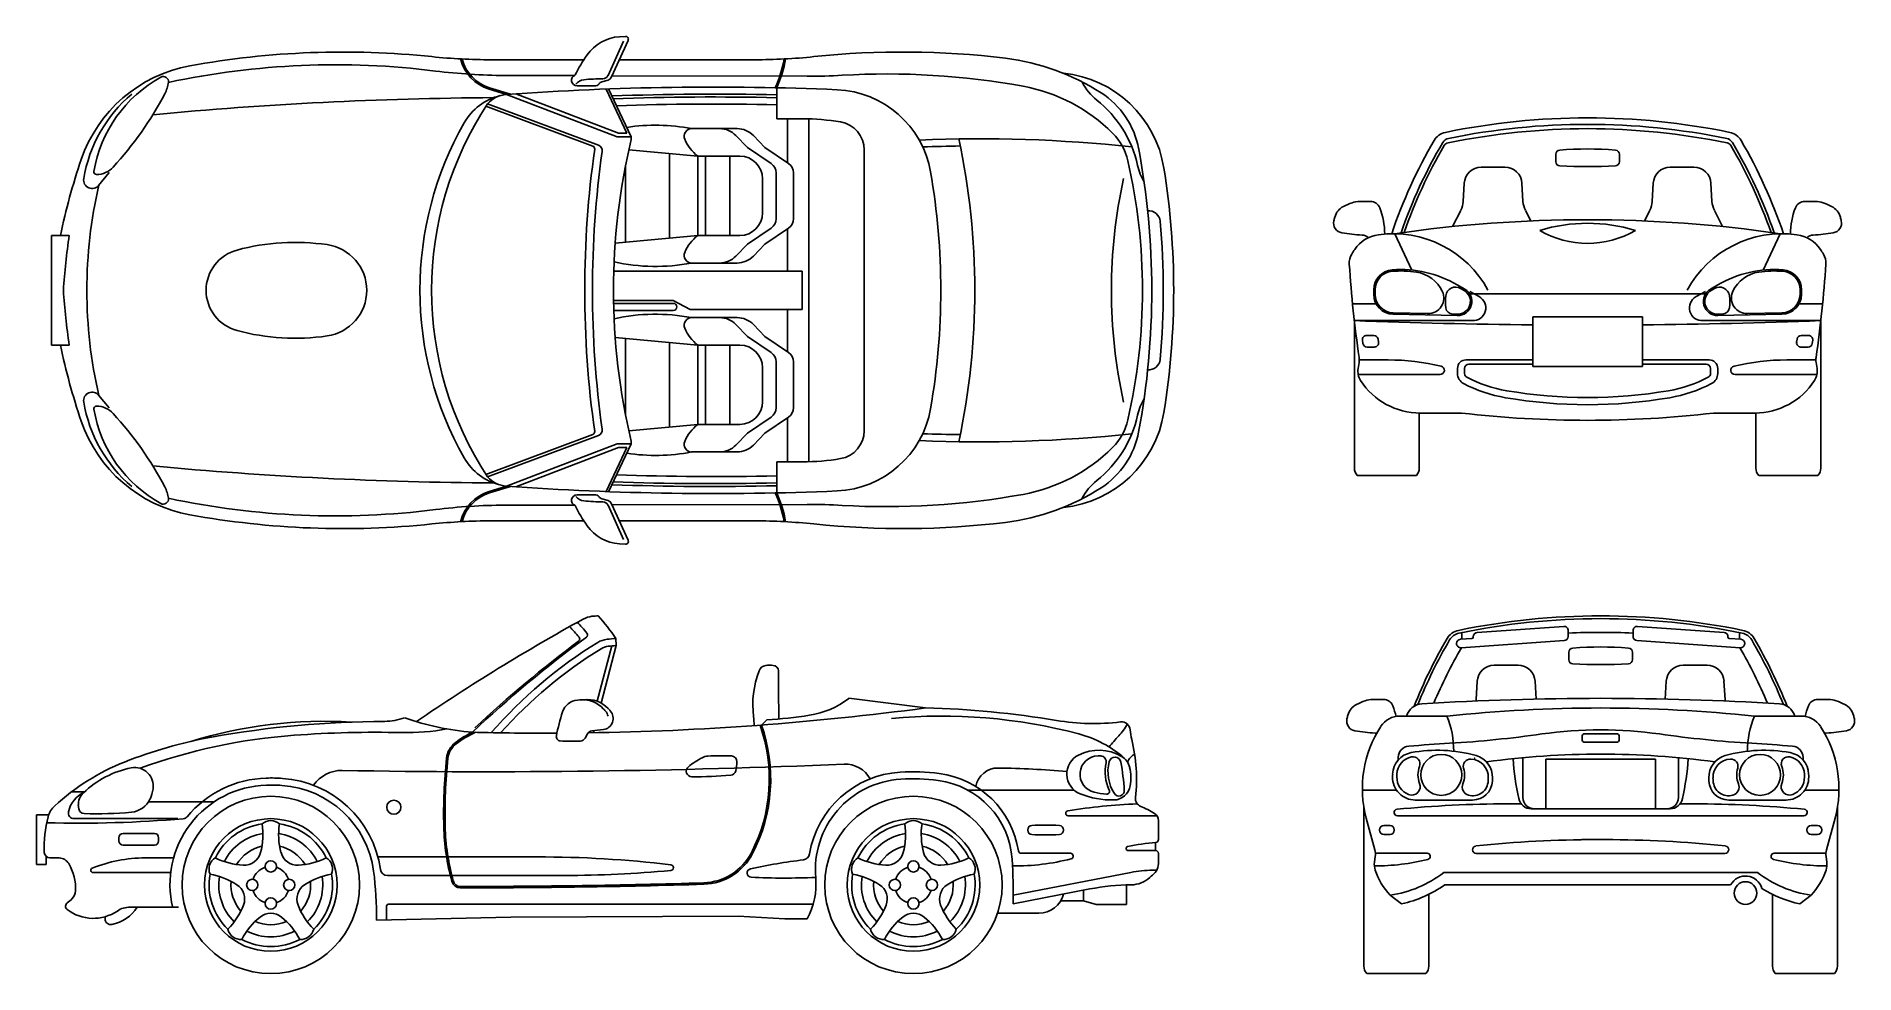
# Model space of a CAD drawing. Extents: x 1470.49 to 1476.9, y 1575.22 to 1578.52.
import ezdxf

# ---------------------------------------------------------------- set-up
doc = ezdxf.new("R2010")
doc.units = 0
doc.header["$LTSCALE"] = 10
doc.header["$MEASUREMENT"] = 0

msp = doc.modelspace()

# ---------------------------------------------------------------- linework, layer by layer
for p, q in [((1472.505, 1578.3822), (1472.5597, 1578.5032)), ((1472.5176, 1578.3769), (1472.5759, 1578.5057)), ((1472.5453, 1578.5185), (1472.5661, 1578.5198)), ((1472.0931, 1578.4374), (1472.4199, 1578.4374)), ((1472.545, 1578.4374), (1473.0217, 1578.4374)), ((1472.1472, 1578.315), (1472.0859, 1578.3341)), ((1472.1609, 1578.316), (1472.0874, 1578.3389)), ((1472.1409, 1578.3821), (1472.3848, 1578.3814)), ((1472.4577, 1578.3451), (1472.3964, 1578.3451)), ((1472.4832, 1578.3594), (1472.5052, 1578.366)), ((1472.5719, 1578.1787), (1472.4981, 1578.3342)), ((1472.5867, 1578.1657), (1472.5066, 1578.3345)), ((1472.5195, 1578.3811), (1473.2069, 1578.3792)), ((1473.0995, 1578.3388), (1473.0995, 1578.2294)), ((1472.0749, 1578.2737), (1472.4516, 1578.1328)), ((1472.0805, 1578.2823), (1472.4716, 1578.136)), ((1472.5372, 1578.1657), (1472.1472, 1578.315)), ((1472.5422, 1578.1787), (1472.18, 1578.3173)), ((1473.0995, 1578.2294), (1473.1903, 1578.2294)), ((1473.1376, 1578.2294), (1473.1376, 1578.0742)), ((1473.2123, 1577.0203), (1473.2123, 1578.2291)), ((1472.5372, 1578.1657), (1472.5867, 1578.1657)), ((1472.5422, 1578.1787), (1472.5719, 1578.1787)), ((1472.5867, 1578.1657), (1472.5867, 1578.1563)), ((1472.8004, 1578.1946), (1472.9599, 1578.1946)), ((1472.9966, 1578.1279), (1472.9559, 1578.1701)), ((1473.0582, 1578.1279), (1473.0175, 1578.1701)), ((1472.8211, 1578.0975), (1472.5785, 1578.1204)), ((1472.7215, 1578.1069), (1472.7215, 1577.8086)), ((1472.8211, 1578.0975), (1472.8211, 1577.818)), ((1472.8211, 1578.0975), (1472.9696, 1578.0975)), ((1472.8485, 1578.0975), (1472.8485, 1577.818)), ((1472.9343, 1578.0975), (1472.9343, 1577.818)), ((1473.0801, 1578.0715), (1472.9966, 1578.1279)), ((1473.1417, 1578.0715), (1473.0582, 1578.1279)), ((1473.4079, 1577.1299), (1473.4079, 1578.1195)), ((1475.8454, 1578.078), (1475.8454, 1578.1041)), ((1476.0698, 1578.078), (1476.0698, 1578.1041)), ((1470.7097, 1577.9944), (1470.7469, 1578.0395)), ((1472.5671, 1577.794), (1472.5671, 1578.0659)), ((1473.0496, 1577.898), (1473.0496, 1578.0175)), ((1473.0977, 1578.0383), (1473.0977, 1577.8772)), ((1473.1593, 1578.0383), (1473.1593, 1577.8772)), ((1475.5827, 1578.0586), (1475.6664, 1578.0586)), ((1476.3325, 1578.0586), (1476.2489, 1578.0586)), ((1475.5192, 1577.9382), (1475.5228, 1578.0019)), ((1475.7299, 1577.9382), (1475.7263, 1578.0019)), ((1476.1853, 1577.9382), (1476.1889, 1578.0019)), ((1476.396, 1577.9382), (1476.3924, 1578.0019)), ((1475.1544, 1577.9379), (1475.1924, 1577.9379)), ((1475.5108, 1577.9066), (1475.4819, 1577.8494)), ((1475.7383, 1577.9066), (1475.7572, 1577.8693)), ((1476.1769, 1577.9066), (1476.158, 1577.8693)), ((1476.4044, 1577.9066), (1476.4334, 1577.8494)), ((1476.7608, 1577.9379), (1476.7228, 1577.9379)), ((1473.0801, 1577.844), (1472.9966, 1577.7876)), ((1473.1417, 1577.844), (1473.0582, 1577.7876)), ((1473.1376, 1577.8413), (1473.1376, 1577.6918)), ((1475.2787, 1577.8241), (1475.3387, 1577.6958)), ((1476.6365, 1577.8241), (1476.5765, 1577.6958)), ((1470.5438, 1577.818), (1470.6061, 1577.818)), ((1470.5438, 1577.4314), (1470.5438, 1577.818)), ((1472.8211, 1577.818), (1472.5302, 1577.7905)), ((1472.8211, 1577.818), (1472.9696, 1577.818)), ((1472.9966, 1577.7876), (1472.9559, 1577.7454)), ((1473.0582, 1577.7876), (1473.0175, 1577.7454)), ((1473.1891, 1577.6918), (1472.5251, 1577.6918)), ((1472.8004, 1577.7209), (1472.9599, 1577.7209)), ((1473.1891, 1577.6918), (1473.1891, 1577.5576)), ((1475.5246, 1577.6289), (1475.4982, 1577.6441)), ((1475.5221, 1577.6246), (1475.51, 1577.6315)), ((1476.3906, 1577.6289), (1476.417, 1577.6441)), ((1476.3931, 1577.6246), (1476.4052, 1577.6315)), ((1472.7352, 1577.5888), (1472.5244, 1577.5888)), ((1472.7352, 1577.5788), (1472.5246, 1577.5788)), ((1472.7352, 1577.5888), (1472.7951, 1577.5576)), ((1475.1292, 1577.5766), (1475.2126, 1577.5766)), ((1475.2039, 1577.6103), (1475.2039, 1577.6269)), ((1475.2089, 1577.6103), (1475.2089, 1577.6269)), ((1476.3735, 1577.6125), (1475.5417, 1577.6125)), ((1475.5752, 1577.6025), (1475.5423, 1577.6203)), ((1476.34, 1577.6025), (1476.3729, 1577.6203)), ((1476.786, 1577.5766), (1476.7026, 1577.5766)), ((1476.7063, 1577.6103), (1476.7063, 1577.6269)), ((1476.7113, 1577.6103), (1476.7113, 1577.6269)), ((1472.7352, 1577.5538), (1472.5252, 1577.5538)), ((1473.1891, 1577.5576), (1472.7951, 1577.5576)), ((1472.8004, 1577.5285), (1472.9599, 1577.5285)), ((1472.9966, 1577.4618), (1472.9559, 1577.504)), ((1473.0582, 1577.4618), (1473.0175, 1577.504)), ((1473.1376, 1577.4081), (1473.1376, 1577.5576)), ((1475.5537, 1577.5179), (1475.1355, 1577.5179)), ((1475.1358, 1577.5151), (1475.1358, 1576.9979)), ((1475.4985, 1577.5356), (1475.2725, 1577.5403)), ((1475.3938, 1577.5428), (1475.2726, 1577.5453)), ((1475.4986, 1577.5406), (1475.4822, 1577.541)), ((1476.1509, 1577.5312), (1475.7643, 1577.5312)), ((1475.7643, 1577.3564), (1475.7643, 1577.5312)), ((1476.1509, 1577.3564), (1476.1509, 1577.5312)), ((1476.7797, 1577.5179), (1476.3615, 1577.5179)), ((1476.4166, 1577.5406), (1476.433, 1577.541)), ((1476.4167, 1577.5356), (1476.6428, 1577.5403)), ((1476.5214, 1577.5428), (1476.6427, 1577.5453)), ((1476.7794, 1577.5151), (1476.7794, 1576.9979)), ((1472.8211, 1577.4314), (1472.5302, 1577.4589)), ((1472.5671, 1577.4554), (1472.5671, 1577.1835)), ((1472.7215, 1577.1425), (1472.7215, 1577.4408)), ((1473.0801, 1577.4053), (1472.9966, 1577.4618)), ((1473.1417, 1577.4053), (1473.0582, 1577.4618)), ((1475.1642, 1577.4487), (1475.1657, 1577.4376)), ((1475.1791, 1577.4657), (1475.2043, 1577.4657)), ((1475.2192, 1577.4527), (1475.2207, 1577.4416)), ((1476.696, 1577.4527), (1476.6945, 1577.4416)), ((1476.7361, 1577.4657), (1476.7109, 1577.4657)), ((1476.751, 1577.4487), (1476.7495, 1577.4376)), ((1470.5438, 1577.4314), (1470.6061, 1577.4314)), ((1472.8211, 1577.1519), (1472.8211, 1577.4314)), ((1472.8211, 1577.4314), (1472.9696, 1577.4314)), ((1472.8485, 1577.1519), (1472.8485, 1577.4314)), ((1472.9343, 1577.1519), (1472.9343, 1577.4314)), ((1473.0977, 1577.2111), (1473.0977, 1577.3722)), ((1473.1593, 1577.2111), (1473.1593, 1577.3722)), ((1475.153, 1577.3794), (1475.2552, 1577.3794)), ((1475.1806, 1577.4246), (1475.2058, 1577.4246)), ((1475.7643, 1577.3795), (1475.5291, 1577.3795)), ((1476.3861, 1577.3795), (1476.1509, 1577.3795)), ((1476.7622, 1577.3794), (1476.66, 1577.3794)), ((1476.7346, 1577.4246), (1476.7094, 1577.4246)), ((1473.0496, 1577.3514), (1473.0496, 1577.2319)), ((1475.1523, 1577.3703), (1475.1489, 1577.3487)), ((1475.1492, 1577.3278), (1475.4378, 1577.3278)), ((1475.4991, 1577.3495), (1475.4991, 1577.3314)), ((1475.5241, 1577.3495), (1475.5241, 1577.3314)), ((1475.7643, 1577.3645), (1475.5391, 1577.3645)), ((1476.1509, 1577.3564), (1475.7643, 1577.3564)), ((1476.3761, 1577.3645), (1476.1509, 1577.3645)), ((1476.3911, 1577.3495), (1476.3911, 1577.3314)), ((1476.4161, 1577.3495), (1476.4161, 1577.3314)), ((1476.766, 1577.3278), (1476.4774, 1577.3278)), ((1476.7629, 1577.3703), (1476.7663, 1577.3487)), ((1470.7097, 1577.2549), (1470.7469, 1577.2099)), ((1475.3644, 1577.1922), (1475.3644, 1576.9979)), ((1475.3679, 1577.1922), (1475.5134, 1577.1922)), ((1476.5473, 1577.1922), (1476.4018, 1577.1922)), ((1476.5508, 1577.1922), (1476.5508, 1576.9979)), ((1472.0749, 1576.9757), (1472.4516, 1577.1166)), ((1472.8211, 1577.1519), (1472.5785, 1577.129)), ((1472.8211, 1577.1519), (1472.9696, 1577.1519)), ((1472.9966, 1577.1215), (1472.9559, 1577.0793)), ((1473.0801, 1577.1779), (1472.9966, 1577.1215)), ((1473.0582, 1577.1215), (1473.0175, 1577.0793)), ((1473.1417, 1577.1779), (1473.0582, 1577.1215)), ((1473.1376, 1577.02), (1473.1376, 1577.1752)), ((1472.0805, 1576.9671), (1472.4716, 1577.1134)), ((1472.5372, 1577.0837), (1472.1472, 1576.9344)), ((1472.5422, 1577.0707), (1472.18, 1576.9321)), ((1472.5719, 1577.0707), (1472.4981, 1576.9152)), ((1472.5867, 1577.0837), (1472.5066, 1576.9149)), ((1472.5372, 1577.0837), (1472.5867, 1577.0837)), ((1472.5422, 1577.0707), (1472.5719, 1577.0707)), ((1472.5867, 1577.0931), (1472.5867, 1577.0837)), ((1472.8004, 1577.0548), (1472.9599, 1577.0548)), ((1473.0995, 1577.02), (1473.1903, 1577.02)), ((1473.0995, 1576.9106), (1473.0995, 1577.02)), ((1472.1472, 1576.9344), (1472.0859, 1576.9153)), ((1472.1609, 1576.9334), (1472.0874, 1576.9105)), ((1475.1458, 1576.9714), (1475.3544, 1576.9714)), ((1476.7694, 1576.9714), (1476.5608, 1576.9714)), ((1472.1409, 1576.8673), (1472.3848, 1576.8679)), ((1472.4577, 1576.9042), (1472.3964, 1576.9042)), ((1472.4832, 1576.89), (1472.5052, 1576.8834)), ((1472.505, 1576.8672), (1472.5597, 1576.7462)), ((1472.5176, 1576.8725), (1472.5759, 1576.7436)), ((1472.5195, 1576.8683), (1473.2069, 1576.8702)), ((1472.0931, 1576.812), (1472.4199, 1576.812)), ((1472.545, 1576.812), (1473.0217, 1576.812)), ((1472.5453, 1576.7308), (1472.5661, 1576.7295)), ((1475.5146, 1576.3949), (1475.5146, 1576.4183)), ((1475.8735, 1576.44), (1475.5688, 1576.4187)), ((1475.8896, 1576.405), (1475.8896, 1576.4251)), ((1476.1177, 1576.405), (1476.1177, 1576.4251)), ((1476.1338, 1576.44), (1476.4385, 1576.4187)), ((1476.4927, 1576.3949), (1476.4927, 1576.4183)), ((1472.5183, 1576.3713), (1472.4667, 1576.1761)), ((1472.5341, 1576.3725), (1472.4806, 1576.1698)), ((1472.5331, 1576.3975), (1472.5341, 1576.3725)), ((1475.4958, 1576.3796), (1475.4958, 1576.3796)), ((1475.5502, 1576.3974), (1475.5098, 1576.3946)), ((1475.8756, 1576.3901), (1475.5119, 1576.3646)), ((1475.5548, 1576.4024), (1475.5548, 1576.4038)), ((1475.8914, 1576.3226), (1475.8914, 1576.3487)), ((1476.1159, 1576.3226), (1476.1159, 1576.3487)), ((1476.1317, 1576.3901), (1476.4954, 1576.3646)), ((1476.4525, 1576.4024), (1476.4525, 1576.4038)), ((1476.4571, 1576.3974), (1476.4975, 1576.3946)), ((1476.5115, 1576.3796), (1476.5115, 1576.3796)), ((1475.6288, 1576.3032), (1475.7124, 1576.3032)), ((1476.3785, 1576.3032), (1476.2949, 1576.3032)), ((1475.5653, 1576.1828), (1475.5689, 1576.2466)), ((1475.7758, 1576.1839), (1475.7723, 1576.2466)), ((1476.2315, 1576.1839), (1476.235, 1576.2466)), ((1476.442, 1576.1828), (1476.4384, 1576.2466)), ((1473.6242, 1576.1526), (1473.3542, 1576.1865)), ((1475.2005, 1576.1826), (1475.2385, 1576.1826)), ((1476.8068, 1576.1826), (1476.7688, 1576.1826)), ((1473.0459, 1576.0924), (1473.0643, 1576.1107)), ((1475.2961, 1576.1239), (1475.4616, 1576.1239)), ((1476.7112, 1576.1239), (1476.5457, 1576.1239)), ((1472.424, 1576.0463), (1472.4321, 1576.0613)), ((1472.4548, 1576.0723), (1472.4529, 1576.0652)), ((1475.9381, 1576.0517), (1475.9381, 1576.0416)), ((1476.0592, 1576.0617), (1475.9481, 1576.0617)), ((1476.0592, 1576.0316), (1475.9481, 1576.0316)), ((1476.0692, 1576.0517), (1476.0692, 1576.0416)), ((1475.2903, 1575.969), (1475.2903, 1575.9781)), ((1475.7298, 1575.9772), (1475.7298, 1575.8372)), ((1475.8104, 1575.7972), (1475.8104, 1575.972)), ((1476.1969, 1575.972), (1475.8104, 1575.972)), ((1476.1969, 1575.7972), (1476.1969, 1575.972)), ((1476.2775, 1575.9772), (1476.2775, 1575.8372)), ((1476.7171, 1575.969), (1476.7171, 1575.9781)), ((1470.6599, 1575.8572), (1470.6145, 1575.8572)), ((1473.7732, 1575.8629), (1474.1479, 1575.8629)), ((1475.1637, 1575.8629), (1475.2842, 1575.8629)), ((1476.8436, 1575.8629), (1476.7231, 1575.8629)), ((1470.4902, 1575.601), (1470.4902, 1575.7758)), ((1470.5338, 1575.7758), (1470.4902, 1575.7758)), ((1470.8854, 1575.8212), (1471.116, 1575.8212)), ((1474.4398, 1575.7724), (1474.1272, 1575.7724)), ((1475.1693, 1575.8012), (1475.1693, 1575.2425)), ((1476.7202, 1575.7724), (1475.2872, 1575.7724)), ((1475.3503, 1575.828), (1475.5523, 1575.828)), ((1475.6753, 1575.8144), (1475.7237, 1575.8144)), ((1476.2482, 1575.7972), (1475.7591, 1575.7972)), ((1476.332, 1575.8144), (1476.2836, 1575.8144)), ((1476.657, 1575.828), (1476.455, 1575.828)), ((1476.8379, 1575.8012), (1476.8379, 1575.2425)), ((1470.6229, 1575.7625), (1470.9891, 1575.7625)), ((1470.7956, 1575.7103), (1470.906, 1575.7103)), ((1473.9846, 1575.7214), (1473.9846, 1575.7234)), ((1474.1101, 1575.7214), (1474.1101, 1575.7234)), ((1474.4452, 1575.6885), (1474.4452, 1575.7553)), ((1475.2077, 1575.6524), (1475.1775, 1575.7639)), ((1475.2242, 1575.7214), (1475.2242, 1575.7234)), ((1475.2391, 1575.7064), (1475.2614, 1575.7064)), ((1475.2392, 1575.7384), (1475.2614, 1575.7384)), ((1475.2764, 1575.7214), (1475.2764, 1575.7234)), ((1476.7309, 1575.7214), (1476.7309, 1575.7234)), ((1476.7682, 1575.7384), (1476.7459, 1575.7384)), ((1476.7682, 1575.7064), (1476.7459, 1575.7064)), ((1476.7831, 1575.7214), (1476.7831, 1575.7234)), ((1476.7996, 1575.6524), (1476.8298, 1575.7639)), ((1470.7806, 1575.6842), (1470.7806, 1575.6953)), ((1470.906, 1575.6692), (1470.7956, 1575.6692)), ((1470.921, 1575.6842), (1470.921, 1575.6953)), ((1473.9611, 1575.6406), (1474.1348, 1575.6406)), ((1474.4352, 1575.65), (1474.3378, 1575.65)), ((1474.4345, 1575.65), (1474.4345, 1575.6784)), ((1475.2097, 1575.6406), (1475.3922, 1575.6406)), ((1476.0195, 1575.6885), (1475.9375, 1575.6885)), ((1476.7976, 1575.6406), (1476.6151, 1575.6406)), ((1470.4902, 1575.601), (1470.5247, 1575.601)), ((1470.5247, 1575.601), (1470.5247, 1575.6294)), ((1470.5379, 1575.6241), (1470.5703, 1575.6237)), ((1470.9736, 1575.624), (1470.8736, 1575.624)), ((1471.694, 1575.6276), (1472.2553, 1575.6276)), ((1474.4391, 1575.5804), (1474.4241, 1575.5804)), ((1474.4452, 1575.6189), (1474.4452, 1575.64)), ((1475.2092, 1575.6284), (1475.2064, 1575.6085)), ((1476.4419, 1575.64), (1475.5654, 1575.64)), ((1476.7981, 1575.6284), (1476.8009, 1575.6085)), ((1470.9634, 1575.5725), (1470.69, 1575.5725)), ((1471.7278, 1575.5621), (1472.3512, 1575.5621)), ((1473.9328, 1575.4618), (1474.2037, 1575.5144)), ((1473.9332, 1575.4924), (1474.3477, 1575.573)), ((1474.3319, 1575.4601), (1474.3319, 1575.5288)), ((1476.5569, 1575.5726), (1475.4504, 1575.5726)), ((1476.4618, 1575.5291), (1475.4546, 1575.5291)), ((1470.9912, 1575.4505), (1470.8204, 1575.4505)), ((1471.724, 1575.4058), (1471.724, 1575.4513)), ((1471.734, 1575.4613), (1473.2281, 1575.4613)), ((1474.1806, 1575.4725), (1474.1003, 1575.4725)), ((1474.1806, 1575.4725), (1474.1806, 1575.5099)), ((1474.1806, 1575.4725), (1474.2251, 1575.4601)), ((1474.3319, 1575.4601), (1474.2251, 1575.4601)), ((1475.2622, 1575.4924), (1475.3022, 1575.4618)), ((1475.398, 1575.4958), (1475.398, 1575.2425)), ((1476.6093, 1575.4958), (1476.6093, 1575.2425)), ((1476.7451, 1575.4924), (1476.7051, 1575.4618)), ((1470.7321, 1575.409), (1470.7321, 1575.4166)), ((1471.689, 1575.405), (1472.1628, 1575.4156)), ((1472.9632, 1575.4186), (1472.1628, 1575.4156)), ((1472.9632, 1575.4186), (1473.1278, 1575.4094)), ((1473.1278, 1575.4094), (1473.2064, 1575.4094)), ((1473.8779, 1575.4295), (1474.0235, 1575.4295)), ((1475.1793, 1575.216), (1475.388, 1575.216)), ((1476.828, 1575.216), (1476.6193, 1575.216))]:
    msp.add_line(p, q)
for centre, radius in [((1475.4419, 1575.9167), 0.0722), ((1476.5654, 1575.9167), 0.0722), ((1471.3164, 1575.5287), 0.3127), ((1473.5814, 1575.5287), 0.3127), ((1471.7502, 1575.8027), 0.025), ((1471.3164, 1575.5287), 0.2336), ((1473.5814, 1575.5287), 0.2336), ((1471.3164, 1575.5941), 0.02), ((1473.5814, 1575.5941), 0.02), ((1471.2511, 1575.5287), 0.02), ((1471.3817, 1575.5287), 0.02), ((1473.5161, 1575.5287), 0.02), ((1473.6467, 1575.5287), 0.02), ((1476.5143, 1575.5001), 0.04), ((1471.3164, 1575.4634), 0.02), ((1473.5814, 1575.4634), 0.02)]:
    msp.add_circle(centre, radius)
for centre, radius, start, end in [((1471.571, 1575.4647), 3, 84.006, 100.362), ((1472.5546, 1578.3688), 0.15, 93.5474, 145.184), ((1472.5667, 1578.5099), 0.01, 335.683, 93.547), ((1473.5438, 1575.4647), 3, 83.0692, 95.994), ((1471.1213, 1577.9239), 0.5, 100.362, 161.149), ((1471.5445, 1575.5903), 2.8294, 82.8404, 102.011), ((1472.0931, 1580.4374), 2, 264.006, 270), ((1472.1464, 1580.3821), 2, 262.84, 269.843), ((1472.1305, 1578.4773), 0.15, 194.301, 252.706), ((1472.1305, 1578.4773), 0.145, 194.918, 252.706), ((1472.9452, 1578.0972), 0.6258, 145.184, 152.758), ((1473.0217, 1580.4374), 2, 270, 275.994), ((1472.7308, 1578.5063), 0.4001, 335.26, 350.467), ((1472.7308, 1578.5063), 0.4051, 335.567, 350.624), ((1473.8093, 1577.6486), 0.8, 57.1837, 83.0692), ((1471.1561, 1577.9646), 0.47, 118.905, 170.302), ((1470.9377, 1578.3602), 0.0182, 352.401, 118.921), ((1470.8368, 1578.3737), 0.12, 332.139, 352.401), ((1472.8762, 1568.1821), 10.1591, 87.5403, 94.115), ((1472.3964, 1578.3651), 0.02, 112.374, 270), ((1472.4236, 1578.3273), 0.04, 95.3648, 143.294), ((1472.4897, 1577.624), 0.7464, 90.2187, 95.3648), ((1472.4577, 1578.3651), 0.02, 270, 321.429), ((1472.4889, 1578.3402), 0.02, 106.796, 141.429), ((1472.4867, 1578.3904), 0.02, 270.219, 335.683), ((1472.4994, 1578.3851), 0.02, 286.796, 335.683), ((1473.2124, 1580.3792), 2, 269.843, 273.381), ((1473.4881, 1575.7127), 2.6746, 79.6657, 93.3807), ((1473.8602, 1577.7537), 0.6, 45.1289, 79.6657), ((1474.0694, 1577.992), 0.4, 9.15755, 84.1537), ((1474.3523, 1578.4517), 0.2, 207.991, 231.528), ((1471.15, 1577.9352), 0.5, 130.357, 170.399), ((1469.8355, 1578.903), 1.2526, 317.631, 332.139), ((1472.1862, 1564.6049), 13.6992, 90.3528, 95.3854), ((1473.0771, 1577.6247), 1.194, 146.582, 213.418), ((1472.1722, 1578.1166), 0.2, 103.682, 150.339), ((1472.1536, 1578.2176), 0.0977, 93.7837, 138.498), ((1472.8762, 1568.1821), 10.1341, 88.737, 92.0241), ((1472.8762, 1568.1821), 10.1241, 88.7358, 91.9996), ((1472.8762, 1568.1821), 10.0991, 88.7326, 91.9382), ((1473.2971, 1577.9822), 0.35, 9.81956, 87.5403), ((1473.9764, 1577.9786), 0.4043, 12.3175, 51.5277), ((1474.0803, 1578.0688), 0.3, 10.6293, 57.1837), ((1473.036, 1577.6247), 1.194, 150.339, 209.661), ((1472.6719, 1577.5249), 0.6817, 79.2412, 98.5236), ((1473.1903, 1577.4294), 0.8, 80.3338, 90), ((1473.3079, 1578.1195), 0.1, 0, 80.3338), ((1475.9576, 1575.7604), 2.4723, 78.3012, 101.699), ((1475.9576, 1575.7604), 2.4493, 78.449, 101.551), ((1474.8128, 1577.6247), 2.2887, 166.57, 193.43), ((1472.8004, 1578.1677), 0.0269, 90, 202.993), ((1472.9159, 1578.2168), 0.1524, 202.993, 231.513), ((1472.8983, 1578.1146), 0.08, 43.9391, 90), ((1472.9599, 1578.1146), 0.08, 43.9391, 90), ((1473.813, 1573.0586), 5.1003, 83.9446, 92.3742), ((1471.2317, 1577.6247), 2.5661, 347.996, 12.004), ((1474.1424, 1578.0371), 0.2, 12.8429, 45.1289), ((1476.9562, 1577.2549), 1.7823, 149.749, 161.374), ((1476.9562, 1577.2549), 1.7523, 149.439, 160.938), ((1475.4685, 1578.1226), 0.06, 101.699, 149.749), ((1475.4732, 1578.1306), 0.03, 101.551, 149.439), ((1475.4697, 1578.1247), 0.02, 101.661, 149.669), ((1475.9576, 1575.7604), 2.4341, 78.3391, 101.661), ((1476.442, 1578.1306), 0.03, 30.561, 78.449), ((1476.4455, 1578.1247), 0.02, 30.3308, 78.3391), ((1476.4467, 1578.1226), 0.06, 30.2513, 78.3012), ((1474.959, 1577.2549), 1.7523, 19.062, 30.561), ((1474.959, 1577.2549), 1.7823, 18.6258, 30.2513), ((1472.7537, 1577.3666), 2.2249, 161.149, 168.296), ((1475.9633, 1577.6247), 3.5404, 171.925, 188.075), ((1475.9633, 1577.6247), 3.5132, 171.987, 188.013), ((1472.4481, 1578.1234), 0.01, 351.925, 69.49), ((1472.4646, 1578.1172), 0.02, 351.986, 69.49), ((1472.9696, 1578.0175), 0.08, 0, 90), ((1473.813, 1573.0586), 5.0753, 90.7467, 92.2433), ((1472.3333, 1577.6247), 2.0555, 347.157, 12.843), ((1471.7138, 1577.6247), 2.7078, 349.371, 10.71), ((1476.9562, 1577.2549), 1.7423, 149.669, 160.77), ((1475.8604, 1578.1041), 0.015, 94.4719, 180), ((1475.8604, 1578.078), 0.015, 180, 267.328), ((1475.9576, 1576.861), 1.2619, 85.5281, 94.4719), ((1476.0548, 1578.078), 0.015, 272.672, 0), ((1476.0548, 1578.1041), 0.015, 0, 85.5281), ((1474.959, 1577.2549), 1.7423, 19.2301, 30.3308), ((1470.6866, 1578.0135), 0.03, 170.399, 322.556), ((1470.7021, 1578.0422), 0.00946, 170.329, 270.27), ((1470.7018, 1578.1128), 0.08, 270.27, 317.631), ((1473.0577, 1578.0383), 0.04, 0, 55.9458), ((1473.1193, 1578.0383), 0.04, 0, 55.9458), ((1471.2317, 1577.6247), 2.4461, 350.18, 9.82), ((1476.1023, 1577.6247), 1.823, 167.524, 192.476), ((1474.5668, 1578.1075), 0.2, 192.318, 210.629), ((1471.791, 1577.6247), 2.7078, 350.842, 9.158), ((1475.5827, 1577.9986), 0.06, 90, 176.775), ((1475.6664, 1577.9986), 0.06, 3.22452, 90), ((1475.9576, 1580.1613), 2.1006, 267.328, 272.672), ((1476.2488, 1577.9986), 0.06, 90, 176.775), ((1476.3325, 1577.9986), 0.06, 3.22452, 90), ((1472.3129, 1577.6247), 1.6448, 166.978, 193.022), ((1472.9696, 1577.898), 0.08, 270, 0), ((1474.4112, 1577.8649), 0.04, 5.16572, 95.8814), ((1475.1245, 1577.8668), 0.06, 116.748, 164.89), ((1475.2178, 1577.6817), 0.2673, 109.762, 116.748), ((1475.1544, 1577.8579), 0.08, 90, 109.762), ((1475.1924, 1577.9029), 0.035, 21.1167, 90), ((1474.9818, 1577.8216), 0.2608, 0.3283, 21.1167), ((1475.4394, 1577.9427), 0.08, 333.207, 356.775), ((1475.8097, 1577.9427), 0.08, 183.225, 206.79), ((1476.1055, 1577.9427), 0.08, 333.21, 356.775), ((1476.4758, 1577.9427), 0.08, 183.225, 206.793), ((1476.9334, 1577.8216), 0.2608, 158.883, 179.672), ((1476.7228, 1577.9029), 0.035, 90, 158.883), ((1476.7608, 1577.8579), 0.08, 70.238, 90), ((1476.6974, 1577.6817), 0.2673, 63.2516, 70.238), ((1476.7907, 1577.8668), 0.06, 15.1102, 63.2516), ((1473.0577, 1577.8772), 0.04, 304.054, 0), ((1473.1193, 1577.8772), 0.04, 304.054, 0), ((1471.7542, 1577.6247), 2.7078, 354.834, 5.165), ((1475.0974, 1577.8617), 0.035, 167.196, 260.317), ((1475.3879, 1577.7957), 0.3328, 164.89, 167.196), ((1475.1912, 1578.4113), 0.5926, 260.317, 267.248), ((1475.2364, 1577.7018), 0.12, 97.7389, 146.103), ((1475.2716, 1577.4426), 0.3816, 28.6309, 97.7389), ((1475.9576, 1573.1871), 4.6865, 81.6694, 98.3306), ((1475.9576, 1577.2751), 0.5858, 73.258, 106.742), ((1475.9576, 1578.1223), 0.3323, 239.475, 300.525), ((1476.6436, 1577.4426), 0.3816, 82.2611, 151.369), ((1476.6788, 1577.7018), 0.12, 33.8969, 82.2611), ((1476.724, 1578.4113), 0.5926, 272.752, 279.683), ((1476.8178, 1577.8617), 0.035, 279.683, 12.804), ((1476.5274, 1577.7957), 0.3328, 12.8044, 15.1102), ((1473.1959, 1577.4407), 2.6171, 171.712, 175.968), ((1471.2351, 1577.6247), 0.1468, 104.883, 255.116), ((1471.4028, 1576.9935), 0.8, 81.9658, 104.884), ((1471.492, 1577.6247), 0.1625, 278.033, 81.964), ((1472.8004, 1577.7478), 0.0269, 157.007, 270), ((1472.9159, 1577.6987), 0.1524, 128.487, 157.007), ((1475.5165, 1577.5136), 0.4575, 146.103, 148.501), ((1475.1611, 1577.7844), 0.035, 47.3142, 87.2482), ((1476.7541, 1577.7844), 0.035, 92.7518, 132.686), ((1476.3987, 1577.5136), 0.4575, 31.4986, 33.8969), ((1472.6719, 1578.3906), 0.6817, 257.669, 280.759), ((1472.8983, 1577.8009), 0.08, 270, 316.061), ((1472.9599, 1577.8009), 0.08, 270, 316.061), ((1475.1776, 1577.7213), 0.06, 148.501, 183.646), ((1479.1096, 1577.9718), 4, 183.646, 188.387), ((1475.2739, 1577.6269), 0.07, 94.1904, 180), ((1475.2739, 1577.6269), 0.065, 94.1904, 180), ((1475.298, 1577.2978), 0.4, 59.9676, 94.1904), ((1475.298, 1577.2978), 0.395, 81.8394, 94.1904), ((1476.6172, 1577.2978), 0.4, 85.8096, 120.032), ((1476.6172, 1577.2978), 0.395, 85.8096, 98.1606), ((1476.6413, 1577.6269), 0.065, 0, 85.8096), ((1476.6413, 1577.6269), 0.07, 0, 85.8096), ((1472.8056, 1577.9718), 4, 351.613, 356.354), ((1476.7376, 1577.7213), 0.06, 356.354, 31.499), ((1475.3371, 1577.57), 0.12, 25.2615, 81.8394), ((1475.4925, 1577.6012), 0.035, 59.9676, 172.461), ((1475.4995, 1577.5856), 0.05, 268.802, 59.968), ((1476.4157, 1577.5856), 0.05, 120.032, 271.198), ((1476.4227, 1577.6012), 0.035, 7.53914, 120.032), ((1476.5781, 1577.57), 0.12, 98.1606, 154.739), ((1473.1959, 1577.8087), 2.6171, 184.032, 188.288), ((1472.7352, 1577.5663), 0.0125, 270, 90), ((1475.2739, 1577.6103), 0.07, 180, 268.802), ((1475.2739, 1577.6103), 0.065, 180, 268.802), ((1475.3958, 1577.5978), 0.055, 268.802, 25.261), ((1475.6163, 1577.5848), 0.1599, 172.461, 188.052), ((1475.4995, 1577.5856), 0.045, 268.802, 59.968), ((1475.5538, 1577.5629), 0.045, 265.438, 61.498), ((1476.3615, 1577.5629), 0.045, 118.502, 274.562), ((1476.4157, 1577.5856), 0.045, 120.032, 271.198), ((1476.2989, 1577.5848), 0.1599, 351.948, 7.539), ((1476.5194, 1577.5978), 0.055, 154.739, 271.198), ((1476.6413, 1577.6103), 0.065, 271.198, 0), ((1476.6413, 1577.6103), 0.07, 271.198, 0), ((1472.6719, 1576.8587), 0.6817, 79.2412, 102.331), ((1472.8004, 1577.5016), 0.0269, 90, 202.993), ((1472.8983, 1577.4485), 0.08, 43.9391, 90), ((1472.9599, 1577.4485), 0.08, 43.9391, 90), ((1475.9576, 1598.9334), 21.4312, 267.801, 269.483), ((1475.4827, 1577.566), 0.025, 188.052, 268.802), ((1475.9576, 1598.9334), 21.4313, 270.517, 272.198), ((1476.4325, 1577.566), 0.025, 271.198, 351.948), ((1471.4028, 1578.2559), 0.8, 255.116, 278.034), ((1472.9159, 1577.5507), 0.1524, 202.993, 231.513), ((1475.1791, 1577.4507), 0.015, 90, 187.605), ((1475.1806, 1577.4396), 0.015, 187.605, 270), ((1475.2043, 1577.4507), 0.015, 7.71206, 90), ((1475.2058, 1577.4396), 0.015, 270, 7.712), ((1476.7094, 1577.4396), 0.015, 172.288, 270), ((1476.7109, 1577.4507), 0.015, 90, 172.288), ((1476.7346, 1577.4396), 0.015, 270, 352.395), ((1476.7361, 1577.4507), 0.015, 352.395, 90), ((1472.7537, 1577.8828), 2.2249, 191.704, 198.851), ((1472.9696, 1577.3514), 0.08, 0, 90), ((1473.0577, 1577.3722), 0.04, 0, 55.9458), ((1473.1193, 1577.3722), 0.04, 0, 55.9458), ((1474.4112, 1577.3845), 0.04, 264.119, 354.834), ((1475.093, 1577.3797), 0.06, 350.969, 8.387), ((1475.2552, 1576.5794), 0.8, 76.5484, 90), ((1475.5291, 1577.3495), 0.03, 90, 180), ((1476.3861, 1577.3495), 0.03, 0, 90), ((1476.66, 1576.5794), 0.8, 90, 103.452), ((1476.8222, 1577.3797), 0.06, 171.613, 189.031), ((1475.2081, 1577.3393), 0.06, 170.969, 212.786), ((1475.3679, 1577.4422), 0.25, 212.786, 270), ((1475.4378, 1577.3428), 0.015, 270, 76.548), ((1475.5391, 1577.3314), 0.04, 180, 242.367), ((1475.5391, 1577.3495), 0.015, 90, 180), ((1475.5391, 1577.3314), 0.015, 180, 242.367), ((1475.7525, 1577.739), 0.475, 242.367, 260.291), ((1476.1628, 1577.739), 0.475, 279.709, 297.633), ((1476.3761, 1577.3495), 0.015, 0, 90), ((1476.3761, 1577.3314), 0.015, 297.633, 0), ((1476.3761, 1577.3314), 0.04, 297.633, 0), ((1476.4774, 1577.3428), 0.015, 103.452, 270), ((1476.5473, 1577.4422), 0.25, 270, 327.214), ((1476.7071, 1577.3393), 0.06, 327.214, 9.031), ((1470.6866, 1577.2358), 0.03, 37.444, 189.601), ((1474.5668, 1577.1419), 0.2, 149.371, 167.682), ((1475.7525, 1577.739), 0.5, 242.367, 260.291), ((1475.9576, 1578.938), 1.7164, 260.291, 279.709), ((1475.9576, 1578.938), 1.6914, 260.291, 279.709), ((1476.1628, 1577.739), 0.5, 279.709, 297.633), ((1471.15, 1577.3142), 0.5, 189.601, 229.643), ((1470.7021, 1577.2072), 0.00946, 89.7296, 189.671), ((1471.1561, 1577.2847), 0.47, 189.698, 241.095), ((1470.7018, 1577.1366), 0.08, 42.3692, 89.7296), ((1469.8355, 1576.3464), 1.2526, 27.861, 42.3692), ((1472.9696, 1577.2319), 0.08, 270, 0), ((1473.0577, 1577.2111), 0.04, 304.054, 0), ((1473.1193, 1577.2111), 0.04, 304.054, 0), ((1473.2971, 1577.2672), 0.35, 272.46, 350.18), ((1474.0694, 1577.2574), 0.4, 275.846, 350.842), ((1473.9764, 1577.2708), 0.4043, 308.472, 347.682), ((1475.9576, 1580.9836), 3.8173, 263.318, 276.682), ((1471.1213, 1577.3255), 0.5, 198.851, 259.638), ((1472.4481, 1577.126), 0.01, 290.51, 8.075), ((1472.4646, 1577.1321), 0.02, 290.51, 8.013), ((1472.9159, 1577.0326), 0.1524, 128.487, 157.007), ((1473.3079, 1577.1299), 0.1, 279.666, 0), ((1473.813, 1582.1908), 5.1003, 267.626, 276.055), ((1473.813, 1582.1908), 5.0753, 267.757, 269.253), ((1474.0803, 1577.1806), 0.3, 302.816, 349.371), ((1474.1424, 1577.2122), 0.2, 314.871, 347.157), ((1472.6719, 1577.7245), 0.6817, 261.476, 280.759), ((1472.8004, 1577.0816), 0.0269, 157.007, 270), ((1472.8983, 1577.1348), 0.08, 270, 316.061), ((1472.9599, 1577.1348), 0.08, 270, 316.061), ((1473.8602, 1577.4957), 0.6, 280.334, 314.871), ((1472.1862, 1590.6445), 13.6992, 264.615, 269.647), ((1472.1722, 1577.1328), 0.2, 209.661, 256.318), ((1473.1903, 1577.82), 0.8, 270, 279.666), ((1475.1758, 1576.9979), 0.04, 180, 221.41), ((1475.3244, 1576.9979), 0.04, 318.59, 0), ((1476.5908, 1576.9979), 0.04, 180, 221.41), ((1476.7394, 1576.9979), 0.04, 318.59, 0), ((1470.8368, 1576.8757), 0.12, 7.59861, 27.861), ((1472.1536, 1577.0318), 0.0977, 221.502, 266.216), ((1472.8762, 1587.0673), 10.1591, 265.885, 272.46), ((1472.8762, 1587.0673), 10.1341, 267.976, 271.263), ((1472.8762, 1587.0673), 10.1241, 268, 271.264), ((1472.8762, 1587.0673), 10.0991, 268.062, 271.267), ((1473.8093, 1577.6008), 0.8, 276.931, 302.816), ((1474.3523, 1576.7977), 0.2, 128.472, 152.009), ((1470.9377, 1576.8892), 0.0182, 241.079, 7.599), ((1471.5445, 1579.659), 2.8294, 257.989, 277.16), ((1472.1464, 1574.8673), 2, 90.157, 97.1596), ((1472.1305, 1576.7721), 0.15, 107.294, 165.699), ((1472.1305, 1576.7721), 0.145, 107.294, 165.082), ((1472.3964, 1576.8842), 0.02, 90, 247.626), ((1472.9452, 1577.1522), 0.6258, 207.242, 214.816), ((1472.4236, 1576.9221), 0.04, 216.706, 264.635), ((1472.4897, 1577.6254), 0.7464, 264.635, 269.781), ((1472.4577, 1576.8842), 0.02, 38.571, 90), ((1472.4889, 1576.9092), 0.02, 218.571, 253.204), ((1472.4867, 1576.859), 0.02, 24.3174, 89.7813), ((1472.4994, 1576.8642), 0.02, 24.3174, 73.204), ((1472.7308, 1576.7431), 0.4001, 9.53349, 24.7405), ((1472.7308, 1576.7431), 0.4051, 9.37576, 24.4334), ((1473.2124, 1574.8702), 2, 86.6193, 90.157), ((1473.4881, 1579.5367), 2.6746, 266.619, 280.334), ((1471.571, 1579.7847), 3, 259.638, 275.994), ((1472.0931, 1574.812), 2, 90, 95.994), ((1472.5546, 1576.8806), 0.15, 214.816, 266.453), ((1473.0217, 1574.812), 2, 84.006, 90), ((1473.5438, 1579.7847), 3, 264.006, 276.931), ((1472.5667, 1576.7395), 0.01, 266.453, 24.317), ((1472.4563, 1576.3959), 0.08, 95.5797, 118.802), ((1472.5154, 1575.7912), 0.6876, 93.7412, 95.5797), ((1471.8636, 1575.9373), 0.8124, 34.5043, 41.6649), ((1476.0037, 1574.005), 2.4723, 78.3012, 101.699), ((1475.8607, 1570.2039), 7.1461, 118.802, 124.341), ((1471.8636, 1575.9373), 0.7124, 40.7721, 44.7836), ((1471.8636, 1575.9373), 0.7424, 40.2012, 44.1355), ((1472.423, 1576.41), 0.01, 306.205, 40.201), ((1475.5145, 1576.3672), 0.06, 101.699, 149.749), ((1475.5145, 1576.3672), 0.06, 101.699, 149.749), ((1475.5145, 1576.3672), 0.05, 101.699, 149.749), ((1475.5145, 1576.3672), 0.05, 101.699, 149.749), ((1476.0037, 1574.005), 2.4623, 78.3012, 101.699), ((1475.5698, 1576.4038), 0.015, 94.0002, 180), ((1475.8746, 1576.4251), 0.015, 0, 94.0002), ((1476.0037, 1574.005), 2.4141, 87.2918, 92.7082), ((1476.1327, 1576.4251), 0.015, 85.9998, 180), ((1476.4375, 1576.4038), 0.015, 0, 85.9998), ((1476.4928, 1576.3672), 0.05, 30.2513, 78.3012), ((1476.4928, 1576.3672), 0.06, 30.2513, 78.3012), ((1474.8963, 1573.0313), 4.1772, 126.205, 133.388), ((1474.8963, 1573.0313), 4.1822, 126.621, 133.159), ((1473.324, 1574.9935), 1.6319, 121.611, 138.937), ((1473.324, 1574.9935), 1.6069, 121.653, 138.182), ((1472.3955, 1576.396), 0.01, 306.621, 40.772), ((1472.5105, 1576.3152), 0.08, 96.3717, 121.611), ((1472.5122, 1576.3103), 0.06, 96.2654, 121.653), ((1472.578, 1575.7114), 0.6876, 93.7412, 96.3717), ((1472.578, 1575.7114), 0.6626, 93.791, 96.2654), ((1477.0022, 1575.4996), 1.7823, 149.749, 158.296), ((1477.0022, 1575.4996), 1.7723, 149.749, 157.965), ((1477.0022, 1575.4996), 1.7223, 149.844, 157.108), ((1475.5108, 1576.3796), 0.015, 94.0002, 180), ((1475.5108, 1576.3796), 0.015, 180, 274), ((1475.5498, 1576.4024), 0.005, 274, 0), ((1475.8746, 1576.405), 0.015, 274, 0), ((1475.9064, 1576.3487), 0.015, 94.4719, 180), ((1476.0037, 1575.1056), 1.2619, 85.5281, 94.4719), ((1476.1009, 1576.3487), 0.015, 0, 85.5281), ((1476.1327, 1576.405), 0.015, 180, 266), ((1476.4575, 1576.4024), 0.005, 180, 266), ((1475.005, 1575.4996), 1.7223, 22.8922, 30.1559), ((1476.4965, 1576.3796), 0.015, 266, 0), ((1476.4965, 1576.3796), 0.015, 0, 85.9998), ((1475.005, 1575.4996), 1.7723, 22.0354, 30.2513), ((1475.005, 1575.4996), 1.7823, 21.7045, 30.2513), ((1473.3491, 1576.1643), 0.3337, 159.16, 187.281), ((1473.0652, 1576.2724), 0.03, 97.8488, 159.16), ((1473.077, 1576.1868), 0.1164, 84.8797, 97.8487), ((1473.0856, 1576.2828), 0.02, 0.13775, 84.8797), ((1483.3822, 1576.3076), 10.2766, 180.138, 181.08), ((1475.6288, 1576.2432), 0.06, 90, 176.775), ((1475.7124, 1576.2432), 0.06, 3.22452, 90), ((1475.9064, 1576.3226), 0.015, 180, 267.328), ((1476.0037, 1578.4059), 2.1006, 267.328, 272.672), ((1476.1009, 1576.3226), 0.015, 272.672, 0), ((1476.2949, 1576.2432), 0.06, 90, 176.775), ((1476.3785, 1576.2432), 0.06, 3.22452, 90), ((1472.4019, 1576.1203), 0.06, 94.2037, 161.82), ((1472.4658, 1575.2506), 0.932, 92.2769, 94.2037), ((1472.4157, 1576.0812), 0.1, 43.4922, 92.2769), ((1472.4327, 1576.082), 0.1, 43.4922, 97.3181), ((1473.1702, 1576.4234), 0.3, 278.559, 307.823), ((1475.1705, 1576.1114), 0.06, 116.748, 164.89), ((1475.2638, 1575.9263), 0.2673, 109.762, 116.748), ((1475.2005, 1576.1026), 0.08, 90, 109.762), ((1475.2385, 1576.1476), 0.035, 21.1167, 90), ((1475.0279, 1576.0662), 0.2608, 12.5093, 21.1167), ((1475.377, 1576.1071), 0.06, 93.5384, 163.776), ((1476.0037, 1565.9729), 10.2136, 86.4617, 93.5384), ((1475.4854, 1576.1873), 0.08, 352.606, 356.775), ((1476.5219, 1576.1873), 0.08, 183.225, 187.394), ((1476.6303, 1576.1071), 0.06, 16.2242, 86.4616), ((1476.9794, 1576.0662), 0.2608, 158.883, 167.491), ((1476.7688, 1576.1476), 0.035, 90, 158.883), ((1476.8068, 1576.1026), 0.08, 70.238, 90), ((1476.7435, 1575.9263), 0.2673, 63.2516, 70.238), ((1476.8368, 1576.1114), 0.06, 15.1102, 63.2516), ((1471.5089, 1574.4801), 1.6254, 86.7606, 106.968), ((1471.7266, 1572.625), 3.4802, 90.1432, 100.249), ((1471.7173, 1576.3052), 0.2, 270.143, 290.78), ((1472.0971, 1576.9751), 0.9108, 250.185, 265.576), ((1472.9816, 1575.9299), 0.6702, 161.82, 169.309), ((1472.283, 1586.2399), 10.1762, 270.854, 277.574), ((1472.2386, 1575.9132), 0.3441, 41.5906, 43.4922), ((1472.4831, 1576.1159), 0.04, 278.002, 41.591), ((1472.466, 1576.115), 0.04, 12.1996, 41.5906), ((1472.2557, 1575.914), 0.3441, 41.5906, 43.4922), ((1472.5046, 1575.9023), 0.5688, 332.758, 19.489), ((1472.5046, 1575.9023), 0.5738, 332.758, 19.354), ((1472.8197, 1576.0967), 0.2, 358.212, 7.281), ((1472.9511, 1577.8792), 1.7722, 273.661, 278.559), ((1473.681, 1574.2348), 1.8891, 75.1876, 95.3711), ((1473.5454, 1572.8756), 3.2779, 80.5051, 88.6223), ((1474.2181, 1576.8976), 0.8, 260.505, 276.732), ((1474.1593, 1576.191), 0.2, 316.715, 331.577), ((1474.3154, 1576.0733), 0.03, 4.21451, 96.7316), ((1475.1435, 1576.1063), 0.035, 167.196, 260.317), ((1475.4339, 1576.0403), 0.3328, 164.89, 167.196), ((1475.2961, 1576.0439), 0.08, 90, 146.735), ((1476.0037, 1571.0143), 5.1382, 83.9448, 96.0552), ((1475.1681, 1576.0024), 0.3176, 359.585, 22.479), ((1476.8391, 1576.0024), 0.3176, 157.521, 180.415), ((1476.7112, 1576.0439), 0.08, 33.2652, 90), ((1476.8638, 1576.1063), 0.035, 279.683, 12.804), ((1476.5734, 1576.0403), 0.3328, 12.8044, 15.1102), ((1471.392, 1574.4752), 1.6, 100.249, 111.691), ((1471.5424, 1574.0615), 2, 94.1103, 110.087), ((1471.6904, 1572.0016), 4.0652, 88.7686, 94.1103), ((1471.7949, 1576.8657), 0.8, 268.769, 280.24), ((1472.0154, 1575.9669), 0.08, 127.172, 173.903), ((1472.0154, 1575.9669), 0.075, 127.172, 173.903), ((1472.1759, 1575.7552), 0.3456, 115.559, 127.172), ((1472.1759, 1575.7552), 0.3406, 113.856, 127.172), ((1472.283, 1586.2399), 10.1762, 268.558, 270.236), ((1472.3378, 1576.0515), 0.015, 169.309, 265.98), ((1472.3774, 1576.6152), 0.5801, 265.98, 272.971), ((1472.4064, 1576.0558), 0.02, 272.971, 331.607), ((1472.4497, 1576.0518), 0.02, 94.8198, 151.607), ((1472.3861, 1576.8057), 0.7366, 274.82, 278.002), ((1474.0617, 1575.6744), 0.4, 48.9274, 75.1876), ((1474.7395, 1575.6446), 0.597, 136.715, 141.647), ((1474.5447, 1576.0902), 0.2, 184.215, 194.04), ((1473.7916, 1575.9019), 0.5763, 353.48, 14.04), ((1475.2373, 1576.656), 0.5926, 260.317, 267.248), ((1475.5637, 1575.8683), 0.4, 146.735, 195.143), ((1475.2071, 1576.0291), 0.035, 78.0742, 87.2482), ((1476.0037, 1567.1906), 8.8533, 93.4486, 94.3821), ((1475.2305, 1580.0206), 4, 273.449, 278.137), ((1476.0037, 1574.6129), 1.4626, 81.8633, 98.1367), ((1475.9481, 1576.0517), 0.01, 90, 180), ((1475.9481, 1576.0416), 0.01, 180, 270), ((1476.0592, 1576.0517), 0.01, 0, 90), ((1476.0592, 1576.0416), 0.01, 270, 0), ((1476.7768, 1580.0206), 4, 261.863, 266.551), ((1476.0037, 1567.1906), 8.8533, 85.6179, 86.5514), ((1476.4436, 1575.8683), 0.4, 344.857, 33.265), ((1476.8002, 1576.0291), 0.035, 92.7518, 101.926), ((1476.77, 1576.656), 0.5926, 272.752, 279.683), ((1471.0964, 1575.2186), 0.8, 111.691, 132.602), ((1473.7674, 1575.7797), 1.8419, 173.903, 181.386), ((1473.7674, 1575.7797), 1.8369, 173.903, 181.386), ((1472.9624, 1575.7337), 0.274, 117.261, 129.482), ((1472.8597, 1575.9328), 0.05, 93.4465, 117.261), ((1472.9054, 1575.1748), 0.8094, 87.5513, 93.4465), ((1472.9391, 1575.9635), 0.02, 357.9, 87.551), ((1472.7715, 1575.9696), 0.1878, 348.257, 357.9), ((1474.1971, 1575.9195), 0.075, 116.696, 247.87), ((1474.2349, 1575.8443), 0.1592, 59.6331, 116.696), ((1474.2334, 1575.9185), 0.065, 91.1643, 257.026), ((1474.2349, 1575.8443), 0.1392, 87.1861, 91.1643), ((1474.2408, 1575.9634), 0.02, 348.268, 87.186), ((1474.4106, 1575.9281), 0.1435, 165.753, 212.554), ((1474.2919, 1575.9582), 0.021, 10.2053, 165.753), ((1473.4518, 1575.807), 0.8746, 3.62508, 10.2053), ((1474.2851, 1575.9299), 0.06, 12.5824, 59.6331), ((1474.3916, 1575.9356), 0.0622, 119.231, 154.395), ((1475.3505, 1575.9164), 0.08, 100.59, 177.747), ((1475.3505, 1575.9164), 0.065, 102.332, 177.747), ((1475.3302, 1575.9781), 0.04, 94.3821, 180), ((1475.4277, 1575.5035), 0.5, 74.122, 100.59), ((1475.342, 1575.9554), 0.025, 338.818, 102.332), ((1475.4419, 1575.9167), 0.0822, 15.6493, 15.6493), ((1475.5446, 1575.9474), 0.025, 87.1139, 196.662), ((1475.5426, 1575.9075), 0.065, 358.695, 87.114), ((1475.4277, 1575.5035), 0.49, 74.122, 74.5861), ((1475.5426, 1575.9075), 0.08, 358.695, 74.122), ((1476.0037, 1573.0123), 2.9775, 82.2227, 97.7773), ((1476.7799, 1576.0579), 1.0884, 184.433, 191.934), ((1475.2274, 1576.0579), 1.0884, 348.066, 355.567), ((1476.4647, 1575.9075), 0.08, 105.878, 181.305), ((1476.4647, 1575.9075), 0.065, 92.8861, 181.305), ((1476.5796, 1575.5035), 0.5, 79.4102, 105.878), ((1476.4627, 1575.9474), 0.025, 343.338, 92.886), ((1476.5654, 1575.9167), 0.0822, 164.351, 164.351), ((1476.6653, 1575.9554), 0.025, 77.6675, 201.182), ((1476.6568, 1575.9164), 0.065, 2.25318, 77.6675), ((1476.6568, 1575.9164), 0.08, 2.25318, 79.4102), ((1476.6771, 1575.9781), 0.04, 0, 85.6179), ((1470.8884, 1575.6128), 0.3345, 100.957, 133.916), ((1470.8372, 1575.8774), 0.065, 351.119, 100.957), ((1471.3109, 1575.5305), 0.375, 91.5691, 140.503), ((1471.317, 1575.3101), 0.5956, 86.1224, 91.5691), ((1471.3319, 1575.5301), 0.375, 8.19631, 86.1224), ((1471.5662, 1575.8122), 0.12, 89.0066, 145.666), ((1472.0811, 1605.5068), 29.5791, 269.007, 272.433), ((1472.8008, 1575.9298), 0.02, 129.482, 270.221), ((1472.7941, 1577.6764), 1.7667, 270.221, 274.651), ((1472.9357, 1575.9355), 0.02, 274.651, 348.257), ((1473.5558, 1575.5819), 0.345, 93.4603, 170.662), ((1473.5558, 1575.5819), 0.32, 93.4603, 185.068), ((1473.3411, 1575.8545), 0.1, 28.7896, 92.4333), ((1473.5785, 1575.207), 0.7206, 82.5053, 93.4603), ((1473.5785, 1575.207), 0.6956, 82.5053, 93.4603), ((1473.6301, 1575.5992), 0.325, 8.8094, 82.5053), ((1473.8796, 1575.8608), 0.08, 89.1356, 169.268), ((1473.8276, 1572.4151), 3.5261, 85.2007, 89.1356), ((1474.4106, 1575.9281), 0.1535, 168.268, 205.116), ((1474.1773, 1575.9059), 0.1704, 350.746, 12.582), ((1475.7702, 1575.8999), 0.5, 177.747, 178.883), ((1475.3503, 1575.908), 0.08, 178.883, 270), ((1475.7702, 1575.8999), 0.485, 177.747, 178.883), ((1475.3503, 1575.908), 0.065, 178.883, 248.784), ((1475.4419, 1575.9167), 0.0822, 158.818, 201.595), ((1475.4419, 1575.9167), 0.0822, 337.593, 16.662), ((1475.1227, 1575.9171), 0.485, 357.465, 358.695), ((1475.1227, 1575.9171), 0.5, 357.465, 358.695), ((1476.8845, 1575.9171), 0.5, 181.305, 182.535), ((1476.8845, 1575.9171), 0.485, 181.305, 182.535), ((1476.5654, 1575.9167), 0.0822, 163.338, 202.407), ((1476.5654, 1575.9167), 0.0822, 338.405, 21.182), ((1476.657, 1575.908), 0.08, 270, 1.117), ((1476.657, 1575.908), 0.065, 291.216, 1.117), ((1476.2371, 1575.8999), 0.485, 1.11718, 2.25318), ((1476.2371, 1575.8999), 0.5, 1.11718, 2.25318), ((1470.701, 1575.7651), 0.1, 115.448, 167.374), ((1470.698, 1575.8106), 0.06, 133.916, 182.311), ((1470.7659, 1575.8886), 0.1372, 335.447, 351.119), ((1471.3109, 1575.5305), 0.35, 91.5691, 193.592), ((1471.317, 1575.3101), 0.5706, 86.1224, 91.5691), ((1471.3319, 1575.5301), 0.35, 7.69402, 86.1224), ((1473.6301, 1575.5992), 0.3, 3.79052, 82.5053), ((1474.2814, 1576.127), 0.2989, 247.87, 271.164), ((1474.2814, 1576.127), 0.2789, 257.026, 265.984), ((1474.2626, 1575.8587), 0.01, 265.984, 25.116), ((1474.2863, 1575.8881), 0.06, 271.164, 350.746), ((1474.3057, 1575.8611), 0.019, 212.554, 3.625), ((1474.394, 1575.8331), 0.03, 173.48, 247.573), ((1475.3376, 1575.8754), 0.03, 248.784, 21.595), ((1475.5457, 1575.8739), 0.03, 157.593, 254.587), ((1475.5523, 1575.898), 0.055, 254.587, 357.465), ((1475.5523, 1575.898), 0.07, 270, 357.465), ((1475.7591, 1575.8422), 0.045, 191.934, 270), ((1475.7698, 1575.8372), 0.04, 180, 270), ((1476.2375, 1575.8372), 0.04, 270, 0), ((1476.2482, 1575.8422), 0.045, 270, 348.066), ((1476.455, 1575.898), 0.07, 182.535, 270), ((1476.455, 1575.898), 0.055, 182.535, 285.413), ((1476.4616, 1575.8739), 0.03, 285.413, 22.407), ((1476.6697, 1575.8754), 0.03, 158.405, 291.216), ((1470.9365, 1575.6622), 0.4187, 165.227, 182.595), ((1470.609, 1575.7485), 0.08, 132.602, 165.227), ((1470.6229, 1575.7825), 0.02, 167.374, 270), ((1470.7277, 1575.8118), 0.0897, 182.311, 189.722), ((1470.659, 1575.8), 0.02, 189.722, 268.273), ((1470.6998, 1577.1517), 1.3723, 268.273, 275.245), ((1470.8179, 1575.8648), 0.08, 275.245, 335.447), ((1471.0061, 1575.7818), 0.02, 274.725, 320.503), ((1474.1272, 1575.7814), 0.009, 99.0075, 270), ((1474.4529, 1573.7265), 2.0895, 92.2597, 99.0075), ((1474.2503, 1575.4849), 0.3467, 58.6328, 67.5733), ((1474.4152, 1575.7553), 0.03, 0, 58.6328), ((1475.2872, 1575.7839), 0.0115, 95.5996, 270), ((1475.6763, 1571.8144), 4, 90.0147, 95.5996), ((1476.331, 1571.8144), 4, 84.4004, 89.9853), ((1476.7202, 1575.7839), 0.0115, 270, 84.4), ((1470.6334, 1580.2911), 4.5447, 268.653, 274.725), ((1470.7956, 1575.6953), 0.015, 90, 180), ((1470.906, 1575.6953), 0.015, 0, 90), ((1471.3164, 1575.5287), 0.2175, 98.0296, 153.97), ((1471.3164, 1575.5287), 0.1832, 98.6646, 153.335), ((1471.0398, 1575.7068), 0.249, 345.048, 8.617), ((1471.3164, 1575.7085), 0.0468, 49.5223, 130.478), ((1471.5929, 1575.7068), 0.249, 171.383, 194.952), ((1471.3164, 1575.5287), 0.1832, 26.6646, 81.3354), ((1471.3164, 1575.5287), 0.2175, 26.0296, 81.9704), ((1472.7258, 1575.7545), 0.8, 181.386, 195.521), ((1472.7258, 1575.7545), 0.795, 181.386, 195.521), ((1473.5814, 1575.5287), 0.2175, 98.0296, 153.97), ((1473.5814, 1575.5287), 0.1832, 98.6646, 153.335), ((1473.3048, 1575.7068), 0.249, 345.048, 8.617), ((1473.5814, 1575.7085), 0.0468, 49.5223, 130.478), ((1473.858, 1575.7068), 0.249, 171.383, 194.952), ((1473.5814, 1575.5287), 0.1832, 26.6646, 81.3354), ((1473.5814, 1575.5287), 0.2175, 26.0296, 81.9704), ((1473.9996, 1575.7234), 0.015, 93.4879, 180), ((1473.9996, 1575.7214), 0.015, 180, 266.512), ((1474.0474, 1574.9399), 0.8, 86.5121, 93.4879), ((1474.0474, 1576.5049), 0.8, 266.512, 273.488), ((1474.0952, 1575.7234), 0.015, 0, 86.5121), ((1474.0952, 1575.7214), 0.015, 273.488, 0), ((1475.2392, 1575.7234), 0.015, 90, 180), ((1475.2392, 1575.7214), 0.015, 180, 269.78), ((1475.2614, 1575.7234), 0.015, 0, 90), ((1475.2614, 1575.7214), 0.015, 270, 0), ((1476.7459, 1575.7234), 0.015, 90, 180), ((1476.7459, 1575.7214), 0.015, 180, 270), ((1476.7682, 1575.7234), 0.015, 0, 90), ((1476.7682, 1575.7214), 0.015, 270.22, 0), ((1470.5382, 1575.6441), 0.02, 182.595, 269.265), ((1470.7956, 1575.6842), 0.015, 180, 270), ((1470.906, 1575.6842), 0.015, 270, 0), ((1471.3164, 1575.5287), 0.1404, 102.766, 149.234), ((1471.2224, 1575.6581), 0.06, 266.952, 345.048), ((1471.3164, 1575.5287), 0.1404, 30.7655, 77.2344), ((1471.4104, 1575.6581), 0.06, 194.952, 273.048), ((1472.8368, 1575.7312), 0.195, 271.752, 332.758), ((1473.5814, 1575.5287), 0.1404, 102.766, 149.234), ((1473.4874, 1575.6581), 0.06, 266.952, 345.048), ((1473.5814, 1575.5287), 0.1404, 30.7655, 77.2344), ((1473.6754, 1575.6581), 0.06, 194.952, 273.048), ((1473.9611, 1575.6506), 0.01, 188.809, 270), ((1474.1348, 1575.6306), 0.01, 284.564, 90), ((1474.3378, 1575.6571), 0.007, 102.613, 270), ((1474.4845, 1575.0015), 0.6787, 94.1108, 102.613), ((1474.4352, 1575.64), 0.01, 0, 90), ((1474.4352, 1575.6885), 0.01, 274.111, 0), ((1475.1498, 1575.6367), 0.06, 352.051, 15.143), ((1475.3922, 1575.6296), 0.011, 284.134, 90), ((1475.5654, 1575.653), 0.013, 96.0814, 270), ((1475.9878, 1571.6885), 4, 90, 96.0814), ((1476.0195, 1571.6885), 4, 83.9186, 90), ((1476.4419, 1575.653), 0.013, 270, 83.919), ((1476.6151, 1575.6296), 0.011, 90, 255.866), ((1476.8575, 1575.6367), 0.06, 164.857, 187.949), ((1470.5698, 1575.5837), 0.04, 30.2754, 89.2655), ((1470.4519, 1575.5149), 0.1766, 357.597, 30.275), ((1470.69, 1575.5805), 0.008, 111.91, 270), ((1470.8736, 1575.124), 0.5, 90, 111.91), ((1471.1454, 1575.5843), 0.0468, 121.522, 202.478), ((1471.2325, 1575.8468), 0.249, 243.383, 266.952), ((1471.3164, 1575.5287), 0.0653, 107.61, 162.39), ((1471.3164, 1575.5287), 0.0653, 17.6096, 72.3904), ((1471.4003, 1575.8468), 0.249, 273.048, 296.617), ((1471.4874, 1575.5843), 0.0468, 337.522, 58.478), ((1470.5307, 1575.4219), 1.1584, 359.166, 7.694), ((1471.7278, 1575.5871), 0.025, 188.196, 270), ((1472.2553, 1571.6276), 4, 83.231, 90), ((1472.3512, 1579.5621), 4, 270, 275.384), ((1472.7256, 1575.5897), 0.01, 275.384, 83.231), ((1472.8368, 1575.7312), 0.2, 271.752, 332.758), ((1473.0104, 1575.5707), 0.015, 102.147, 267.222), ((1473.467, 1573.4492), 2.1852, 97.1816, 102.147), ((1473.1907, 1575.642), 0.025, 277.182, 350.662), ((1473.4104, 1575.5843), 0.0468, 121.522, 202.478), ((1473.4975, 1575.8468), 0.249, 243.383, 266.952), ((1473.5814, 1575.5287), 0.0653, 107.61, 162.39), ((1473.5814, 1575.5287), 0.0653, 17.6096, 72.3904), ((1473.6653, 1575.8468), 0.249, 273.048, 296.617), ((1473.7524, 1575.5843), 0.0468, 337.522, 58.478), ((1472.1807, 1575.5032), 1.7525, 358.645, 3.791), ((1473.9395, 1576.3821), 0.7865, 269.367, 284.564), ((1474.4241, 1575.1804), 0.4, 90, 101.004), ((1474.4045, 1575.6004), 0.04, 315.861, 355.931), ((1474.1452, 1575.6189), 0.3, 355.931, 0), ((1475.2659, 1575.6002), 0.06, 172.051, 198.35), ((1475.2074, 1576.3635), 0.7678, 269.897, 284.134), ((1475.4346, 1575.6561), 0.2378, 198.35, 223.517), ((1476.7999, 1576.3635), 0.7678, 255.866, 270.103), ((1476.5727, 1575.6561), 0.2378, 316.483, 341.65), ((1476.7414, 1575.6002), 0.06, 341.65, 7.949), ((1471.3164, 1575.5287), 0.2175, 170.03, 225.97), ((1471.0615, 1575.3207), 0.249, 57.0484, 80.6168), ((1471.3164, 1575.5287), 0.1832, 170.665, 225.335), ((1471.3164, 1575.5287), 0.1404, 174.766, 221.234), ((1471.1643, 1575.4793), 0.06, 338.952, 57.048), ((1471.4684, 1575.4793), 0.06, 122.952, 201.048), ((1471.3164, 1575.5287), 0.1404, 318.766, 5.234), ((1471.5712, 1575.3207), 0.249, 99.3832, 122.952), ((1471.3164, 1575.5287), 0.1832, 314.665, 9.335), ((1471.3164, 1575.5287), 0.2175, 314.03, 9.97), ((1471.9839, 1575.5485), 0.03, 195.521, 269.956), ((1471.9839, 1575.5485), 0.025, 195.521, 269.956), ((1472.0048, 1602.9408), 27.4174, 269.956, 271.752), ((1472.0048, 1602.9408), 27.4224, 269.956, 271.752), ((1473.1301, 1578.0384), 2.4855, 267.222, 272.465), ((1472.9867, 1575.5315), 0.2513, 330.952, 5.068), ((1473.5814, 1575.5287), 0.2175, 170.03, 225.97), ((1473.3265, 1575.3207), 0.249, 57.0484, 80.6168), ((1473.5814, 1575.5287), 0.1832, 170.665, 225.335), ((1473.5814, 1575.5287), 0.1404, 174.766, 221.234), ((1473.4293, 1575.4793), 0.06, 338.952, 57.048), ((1473.7334, 1575.4793), 0.06, 122.952, 201.048), ((1473.5814, 1575.5287), 0.1404, 318.766, 5.234), ((1473.8362, 1575.3207), 0.249, 99.3832, 122.952), ((1473.5814, 1575.5287), 0.1832, 314.665, 9.335), ((1473.5814, 1575.5287), 0.2175, 314.03, 9.97), ((1474.3564, 1574.7291), 0.8, 90.5395, 101.004), ((1474.3479, 1575.6291), 0.1, 270.54, 312.108), ((1474.155, 1575.8426), 0.3877, 312.108, 315.861), ((1475.2034, 1575.8915), 0.4034, 278.373, 307.748), ((1475.2034, 1575.8915), 0.441, 282.942, 304.727), ((1476.5143, 1575.5001), 0.06, 15.791, 151.068), ((1476.8039, 1575.8915), 0.4034, 232.252, 261.627), ((1476.8039, 1575.8915), 0.441, 238.285, 257.058), ((1470.608, 1575.454), 0.015, 125.689, 232.572), ((1470.5143, 1575.5844), 0.1456, 305.689, 314.521), ((1470.5883, 1575.5091), 0.04, 314.521, 357.597), ((1470.7318, 1575.5211), 0.1339, 280.245, 328.21), ((1470.8204, 1575.3705), 0.08, 90, 124.028), ((1470.988, 1575.5472), 0.249, 315.383, 338.952), ((1471.3164, 1575.5287), 0.0653, 197.61, 252.39), ((1471.3164, 1575.5287), 0.0653, 287.61, 342.39), ((1471.6448, 1575.5472), 0.249, 201.048, 224.617), ((1471.734, 1575.4513), 0.01, 90, 180), ((1473.253, 1575.5472), 0.249, 315.383, 338.952), ((1473.5814, 1575.5287), 0.0653, 197.61, 252.39), ((1473.5814, 1575.5287), 0.0653, 287.61, 342.39), ((1473.9098, 1575.5472), 0.249, 201.048, 224.617), ((1474.0235, 1575.5195), 0.09, 270, 345.089), ((1470.6909, 1575.5623), 0.1514, 232.572, 304.028), ((1470.7521, 1575.409), 0.02, 180, 280.245), ((1471.4354, 1575.2221), 0.249, 129.048, 152.617), ((1471.3164, 1575.5287), 0.1404, 246.766, 293.234), ((1471.3164, 1575.3689), 0.06, 50.9516, 129.048), ((1471.1973, 1575.2221), 0.249, 27.3832, 50.9516), ((1473.7004, 1575.2221), 0.249, 129.048, 152.617), ((1473.5814, 1575.5287), 0.1404, 246.766, 293.234), ((1473.5814, 1575.3689), 0.06, 50.9516, 129.048), ((1473.4623, 1575.2221), 0.249, 27.3832, 50.9516), ((1471.2107, 1575.3833), 0.0468, 193.522, 274.478), ((1471.3164, 1575.5287), 0.2175, 242.03, 297.97), ((1471.3164, 1575.5287), 0.1832, 242.665, 297.335), ((1471.4221, 1575.3833), 0.0468, 265.522, 346.478), ((1473.4757, 1575.3833), 0.0468, 193.522, 274.478), ((1473.5814, 1575.5287), 0.2175, 242.03, 297.97), ((1473.5814, 1575.5287), 0.1832, 242.665, 297.335), ((1473.6871, 1575.3833), 0.0468, 265.522, 346.478), ((1475.2093, 1575.2425), 0.04, 180, 221.41), ((1475.358, 1575.2425), 0.04, 318.59, 0), ((1476.6493, 1575.2425), 0.04, 180, 221.41), ((1476.798, 1575.2425), 0.04, 318.59, 0)]:
    msp.add_arc(centre, radius, start, end)

doc.saveas('drawing.dxf')
